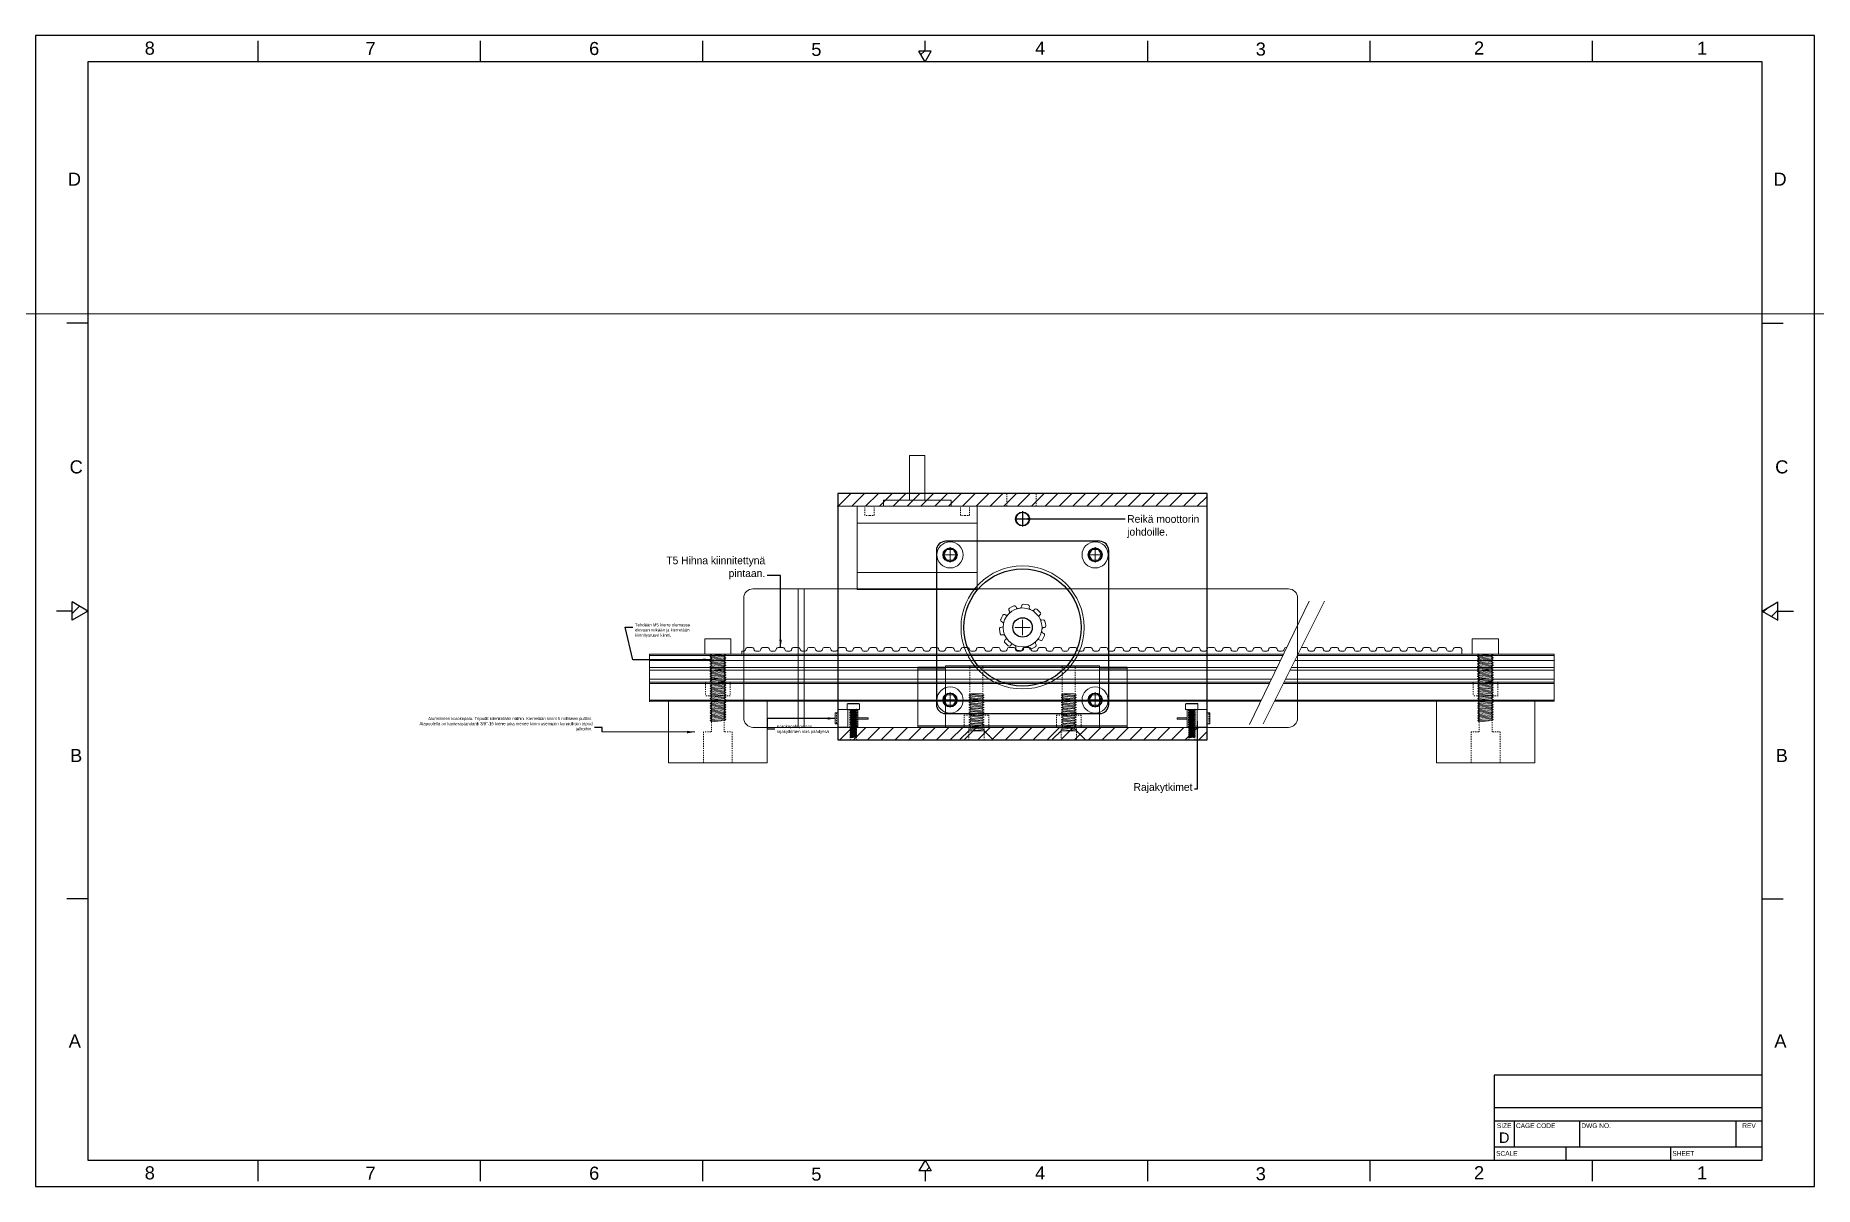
# Model space of a CAD drawing. Header units: millimetres. Extents: x -784753 to 2894, y -738 to 77802.
# Drawn here: x 1672 to 2250, y 783 to 1157 of the extents above; entities that cross this region are included whole.
import ezdxf
from ezdxf.enums import TextEntityAlignment as Align

# ---------------------------------------------------------------- set-up
doc = ezdxf.new("R2010")
doc.units = ezdxf.units.MM
for name, pattern in [('CHAIN', [0.7087, 0.4724, -0.0591, 0.1181, -0.0591]), ('HIDDEN2', [0.1875, 0.125, -0.0625]), ('phl_center', [0.75, 0.4, -0.35]), ('phl_thick', [0])]:
    doc.linetypes.add(name, pattern=pattern)
for name, color, linetype, plot in [('1', 253, 'Continuous', False), ('3', 250, 'Continuous', False), ('Assembly-Bolts', 254, 'Continuous', False)]:
    doc.layers.add(name, color=color, linetype=linetype, plot=plot)
for name, color, linetype in [('Comments', 50, 'Continuous'), ('DEFAULT', 7, 'Continuous'), ('projection', 7, 'Continuous')]:
    doc.layers.add(name, color=color, linetype=linetype)
doc.layers.add('Hatch (ANSI)', color=9, linetype='Continuous', lineweight=9)
doc.styles.add('ARIAL_TTF', font='arial.ttf')
doc.dimstyles.new('ISO-25', dxfattribs={"dimtxt": 2.5, "dimasz": 2.5, "dimexe": 1.25, "dimexo": 0.625, "dimtad": 1, "dimtxsty": 'Standard', "dimcen": 2.5, "dimadec": 0, "dimazin": 0, "dimtfac": 1, "dimtmove": 0, "dimatfit": 3, "dimfxl": 0, "dimarcsym": 0})

msp = doc.modelspace()

# ---------------------------------------------------------------- texts
at = {"layer": 'Comments', "insert": (2026.981, 1001.022), "char_height": 2.5, "width": 27.09678, "attachment_point": 1}
msp.add_mtext('Reikä moottorin johdoille.', dxfattribs=at)
at = {"layer": 'Comments', "lineweight": 0}
for s, insert, char_height, width, attachment_point in [('T5 Hihna kiinnitettynä pintaan.', (1909.346, 980.135), 2.5, 42.03089, 9), ('Tehdään M5 kierre olemassa olevaan reikään ja kierretään kiinnitysruuvi kiinni.', (1867.002, 965.87), 1, 19.84834, 1), ('{\\H0.4x;Alumiininen korokepala. Tripodit kiinnitetään näihin. Kierretään kiinni 5 milliseen pulttiin. Alapuolella on kamerastandardi 3/8"-16 kierre joka menee kiinni useimpiin kunnollisiin tripod jalkoihin.}', (1853.226, 930.77), 2.5, 57.41465, 9), ('Korokepala painaa rajakytkimen alas päädyssä', (1913.066, 932.841), 1, 16.84957, 1), ('Rajakytkimet', (2048.175, 910.656), 2.5, 30.63632, 9)]:
    msp.add_mtext(s, dxfattribs=dict(at, insert=insert, char_height=char_height, width=width, attachment_point=attachment_point))

# ---------------------------------------------------------------- blocks, each defined once
blk = doc.blocks.new('KH56-STEPMOTOR-BACKS')
for p, q in [((252.31, -33.12), (252.31, -83.12)), ((305.31, -30.12), (255.31, -30.12)), ((308.31, -83.12), (308.31, -33.12)), ((255.31, -86.12), (305.31, -86.12))]:
    blk.add_line(p, q)
for centre, radius in [((256.74, -34.55), 2.25), ((303.88, -34.55), 2.25), ((280.31, -58.12), 19.05), ((280.31, -58.12), 3.17), ((256.74, -81.69), 2.25), ((303.88, -81.69), 2.25)]:
    blk.add_circle(centre, radius)
for centre, start, end in [((255.31, -33.12), 90, 180), ((255.31, -33.12), 90, 180), ((305.31, -33.12), 0, 90), ((255.31, -83.12), 180, 270), ((305.31, -83.12), 270, 0)]:
    blk.add_arc(centre, 3, start, end)
blk = doc.blocks.new('T5-10-hihnapyora-front')
at = {"lineweight": 0}
for p, q in [((1287.88, 220.11), (1287.88, 219.68)), ((1289.13, 220.6), (1288.38, 220.6)), ((1289.13, 220.6), (1289.88, 220.6)), ((1290.38, 220.1), (1290.38, 219.68)), ((1281.97, 215.4), (1281.74, 214.69)), ((1281.97, 215.4), (1282.2, 216.12)), ((1282.06, 214.06), (1282.46, 213.93)), ((1282.84, 216.44), (1283.24, 216.31)), ((1283.98, 218.03), (1284.24, 217.69)), ((1284.71, 219.17), (1284.1, 218.73)), ((1284.71, 219.17), (1285.31, 219.61)), ((1286.01, 219.5), (1286.26, 219.15)), ((1292.25, 219.5), (1292, 219.16)), ((1293.55, 219.17), (1292.95, 219.61)), ((1293.55, 219.17), (1294.16, 218.73)), ((1294.27, 218.03), (1294.02, 217.68)), ((1295.43, 216.44), (1295.02, 216.31)), ((1296.2, 214.06), (1295.79, 213.93)), ((1296.29, 215.4), (1296.05, 216.12)), ((1296.29, 215.4), (1296.52, 214.69)), ((1281.97, 210.75), (1281.74, 211.47)), ((1281.97, 210.75), (1282.21, 210.04)), ((1282.06, 212.1), (1282.47, 212.23)), ((1282.83, 209.72), (1283.24, 209.85)), ((1283.99, 208.13), (1284.24, 208.48)), ((1294.28, 208.13), (1294.02, 208.47)), ((1295.42, 209.72), (1295.02, 209.85)), ((1296.21, 212.1), (1295.8, 212.23)), ((1296.29, 210.75), (1296.06, 210.04)), ((1296.29, 210.75), (1296.52, 211.47)), ((1284.71, 206.99), (1284.1, 207.43)), ((1284.71, 206.99), (1285.31, 206.55)), ((1286.01, 206.65), (1286.26, 207)), ((1287.88, 206.06), (1287.88, 206.48)), ((1289.13, 205.55), (1288.38, 205.55)), ((1289.13, 205.55), (1289.88, 205.55)), ((1290.38, 206.05), (1290.38, 206.48)), ((1292.25, 206.66), (1292, 207.01)), ((1293.55, 206.99), (1292.95, 206.55)), ((1293.55, 206.99), (1294.16, 207.43))]:
    blk.add_line(p, q, dxfattribs=at)
for radius in [6.32, 3.17]:
    blk.add_circle((1289.13, 213.08), radius, dxfattribs=at)
for centre, start, end in [((1285.61, 219.2), 35.89627, 126), ((1287.38, 219.68), 284.86873, 0), ((1288.38, 220.1), 90, 180), ((1289.88, 220.1), 359.89627, 90), ((1290.88, 219.68), 179.89627, 255.15741), ((1292.65, 219.2), 54, 144), ((1282.22, 214.54), 162, 252), ((1282.68, 215.96), 71.89627, 162), ((1282.31, 213.45), 356.86873, 72), ((1283.4, 216.78), 251.89627, 327.15741), ((1284.39, 218.32), 126, 216), ((1283.83, 217.39), 320.86873, 36), ((1286.67, 219.44), 215.89627, 291.15741), ((1291.6, 219.45), 248.86873, 324), ((1294.42, 217.39), 143.89627, 219.15741), ((1293.87, 218.32), 323.89627, 54), ((1294.87, 216.79), 212.86873, 288), ((1295.58, 215.96), 18, 108), ((1295.94, 213.46), 107.89627, 183.15741), ((1296.04, 214.54), 287.89627, 18), ((1282.22, 211.62), 107.89627, 198), ((1282.68, 210.19), 198, 288), ((1282.32, 212.7), 287.89627, 3.15741), ((1283.39, 209.37), 32.86873, 108), ((1284.39, 207.84), 143.89627, 234), ((1283.84, 208.77), 323.89627, 39.15741), ((1294.43, 208.77), 140.86873, 216), ((1293.87, 207.84), 306, 36), ((1294.86, 209.38), 71.89627, 147.15741), ((1295.58, 210.2), 251.89627, 342), ((1295.95, 212.7), 176.86873, 252), ((1296.04, 211.62), 342, 72), ((1285.61, 206.95), 234, 324), ((1286.67, 206.71), 68.86873, 144), ((1287.38, 206.48), 359.89627, 75.15741), ((1288.38, 206.05), 179.89627, 270), ((1289.88, 206.05), 270, 0), ((1290.88, 206.48), 104.86873, 180), ((1291.59, 206.71), 35.89627, 111.15741), ((1292.65, 206.96), 215.89627, 306)]:
    blk.add_arc(centre, 0.5, start, end, dxfattribs=at)
blk = doc.blocks.new('ALUMIINIPUTKI-80X80-RIGHTS')
at = {"layer": 'Hatch (ANSI)', "lineweight": 0}
h = blk.add_hatch(dxfattribs=at)
h.set_pattern_fill('ANSI31', color=256, style=0)
h.set_pattern_definition([(45, (84.9617, 0), (-2.245064, 2.245064), [])])
h.paths.add_polyline_path([(1314.09, 256.48), (1314.09, 252.36), (1434.09, 252.36), (1434.09, 256.48)])
h = blk.add_hatch(dxfattribs=at)
h.set_pattern_fill('ANSI31', color=256, style=0)
h.set_pattern_definition([(45, (85.0717, 0), (-2.245064, 2.245064), [])])
h.paths.add_polyline_path([(1434.2, 180.51), (1314.2, 180.51), (1314.2, 176.48), (1434.2, 176.48)])
for p, q in [((1434.31, 256.48), (1314.31, 256.48)), ((1314.31, 256.48), (1314.31, 176.48)), ((1434.31, 176.48), (1434.31, 256.48)), ((1314.31, 176.48), (1434.31, 176.48))]:
    blk.add_line(p, q)
at = {"linetype": 'phl_center', "lineweight": 0}
for p, q in [((1369.21, 256.48), (1369.21, 252.36)), ((1378.74, 256.48), (1378.74, 252.36)), ((1318.31, 180.51), (1318.31, 176.48)), ((1320.31, 180.51), (1320.31, 176.48)), ((1356.82, 179.4), (1354.06, 176.64)), ((1356.81, 180.51), (1356.81, 176.48)), ((1361.81, 180.51), (1361.81, 176.48)), ((1361.82, 179.4), (1364.58, 176.64)), ((1386.81, 179.4), (1384.05, 176.64)), ((1386.81, 180.51), (1386.81, 176.48)), ((1391.81, 180.51), (1391.81, 176.48)), ((1391.81, 179.4), (1394.57, 176.64)), ((1354.06, 176.64), (1354.01, 176.48)), ((1364.58, 176.64), (1364.64, 176.48)), ((1384.05, 176.64), (1383.99, 176.5)), ((1394.57, 176.64), (1394.63, 176.5))]:
    blk.add_line(p, q, dxfattribs=at)
at = {"color": 0, "lineweight": 0}
for p, q in [((1374.31, 250.74), (1374.31, 245.74)), ((1371.81, 248.24), (1376.81, 248.24)), ((1350.74, 239.06), (1350.74, 234.06)), ((1397.88, 239.06), (1397.88, 234.06)), ((1348.24, 236.56), (1353.24, 236.56)), ((1395.38, 236.56), (1400.38, 236.56)), ((1374.31, 215.49), (1374.31, 210.49)), ((1371.81, 212.99), (1376.81, 212.99)), ((1350.74, 191.92), (1350.74, 186.92)), ((1397.88, 191.92), (1397.88, 186.92)), ((1348.24, 189.42), (1353.24, 189.42)), ((1395.38, 189.42), (1400.38, 189.42))]:
    blk.add_line(p, q, dxfattribs=at)
at = {"lineweight": 0}
for q in [(1428.31, 180.51), (1430.31, 180.51)]:
    blk.add_line((1429.31, 180.51), q, dxfattribs=at)
for centre, radius in [((1374.31, 248.24), 2.1), ((1350.74, 236.56), 2.1), ((1397.88, 236.56), 2.1), ((1374.31, 212.99), 20), ((1350.74, 189.42), 2.1), ((1397.88, 189.42), 2.1)]:
    blk.add_circle(centre, radius, dxfattribs=at)
at = {"layer": '3', "color": 0, "lineweight": 0}
for p, q in [((1374.31, 215.49), (1374.31, 210.49)), ((1371.81, 212.99), (1376.81, 212.99))]:
    blk.add_line(p, q, dxfattribs=at)
at = {"layer": 'Hatch (ANSI)', "linetype": 'CHAIN', "lineweight": 0}
blk.add_line((1314.09, 252.36), (1434.09, 252.36), dxfattribs=at)
at = {"layer": 'Hatch (ANSI)', "lineweight": 0}
blk.add_line((1314.09, 180.51), (1434.09, 180.51), dxfattribs=at)
at = {"layer": 'Hatch (ANSI)', "linetype": 'phl_center', "lineweight": 0}
for p, q in [((1428.31, 180.54), (1428.31, 176.51)), ((1430.31, 180.51), (1430.31, 176.48))]:
    blk.add_line(p, q, dxfattribs=at)
blk = doc.blocks.new('MICROSWITCH-FRONT')
at = {"lineweight": 0}
for p, q in [((1301.21, 155.22), (1301.21, 157.02)), ((1301.21, 157.02), (1301.21, 153.42)), ((1301.21, 155.22), (1301.21, 157.02)), ((1301.21, 157.02), (1302.06, 157.02)), ((1302.06, 158.07), (1302.06, 152.37)), ((1302.06, 158.07), (1305.31, 158.07)), ((1308.56, 158.12), (1305.31, 158.12)), ((1305.31, 155.72), (1305.31, 158.12)), ((1307.06, 158.12), (1308.16, 158.12)), ((1308.56, 152.32), (1308.56, 158.12)), ((1301.21, 155.22), (1301.21, 153.42)), ((1301.21, 153.42), (1302.06, 153.42)), ((1305.31, 152.37), (1302.06, 152.37)), ((1305.31, 155.72), (1305.31, 152.32)), ((1305.31, 152.32), (1308.56, 152.32)), ((1308.16, 152.32), (1305.96, 152.32)), ((1311.86, 155.42), (1308.56, 155.42)), ((1311.86, 155.02), (1308.56, 155.02)), ((1308.56, 152.32), (1308.56, 152.37)), ((1311.86, 155.22), (1311.86, 155.42)), ((1311.86, 155.22), (1311.86, 155.02))]:
    blk.add_line(p, q, dxfattribs=at)
at = {"linetype": 'phl_center', "lineweight": 0}
for p, q in [((1301.56, 157.02), (1301.56, 153.42)), ((1305.96, 152.32), (1305.96, 158.12)), ((1308.16, 158.12), (1308.16, 152.32))]:
    blk.add_line(p, q, dxfattribs=at)
blk = doc.blocks.new('M2-MICROSWITCH-KIINNITYS')
at = {"lineweight": 0}
for p, q in [((1149.89, 123.53), (1150.09, 123.73)), ((1149.89, 119.93), (1149.89, 123.53)), ((1150.09, 123.73), (1151.89, 123.73)), ((1150.09, 123.73), (1150.09, 119.73)), ((1151.89, 123.73), (1151.89, 122.73)), ((1151.89, 122.73), (1152.09, 122.33)), ((1151.89, 122.73), (1151.89, 120.73)), ((1151.89, 122.73), (1152.09, 120.73)), ((1151.89, 121.73), (1151.89, 119.73)), ((1152.09, 122.33), (1152.29, 122.73)), ((1152.09, 122.33), (1152.29, 121.13)), ((1152.29, 122.73), (1152.49, 122.33)), ((1152.29, 122.73), (1152.49, 120.73)), ((1152.49, 122.33), (1152.69, 122.73)), ((1152.49, 122.33), (1152.69, 121.13)), ((1152.69, 122.73), (1152.89, 122.33)), ((1152.69, 122.73), (1152.89, 120.73)), ((1152.89, 122.33), (1153.09, 122.73)), ((1152.89, 122.33), (1153.09, 121.13)), ((1153.09, 122.73), (1153.29, 122.33)), ((1153.09, 122.73), (1153.29, 120.73)), ((1153.29, 122.33), (1153.49, 122.73)), ((1153.29, 122.33), (1153.49, 121.13)), ((1153.49, 122.73), (1153.69, 122.33)), ((1153.49, 122.73), (1153.69, 120.73)), ((1153.69, 122.33), (1153.89, 122.73)), ((1153.69, 122.33), (1153.89, 121.13)), ((1153.89, 122.73), (1154.09, 122.33)), ((1153.89, 122.73), (1154.09, 120.73)), ((1154.09, 122.33), (1154.29, 122.73)), ((1154.09, 122.33), (1154.29, 121.13)), ((1154.29, 122.73), (1154.49, 122.33)), ((1154.29, 122.73), (1154.49, 120.73)), ((1154.49, 122.33), (1154.69, 122.73)), ((1154.49, 122.33), (1154.69, 121.13)), ((1154.69, 122.73), (1154.89, 122.33)), ((1154.69, 122.73), (1154.89, 120.73)), ((1154.89, 122.33), (1155.09, 122.73)), ((1154.89, 122.33), (1155.09, 121.13)), ((1155.09, 122.73), (1155.29, 122.33)), ((1155.09, 122.73), (1155.29, 120.73)), ((1155.29, 122.33), (1155.49, 122.73)), ((1155.29, 122.33), (1155.49, 121.13)), ((1155.49, 122.73), (1155.69, 122.33)), ((1155.49, 122.73), (1155.69, 120.73)), ((1155.69, 122.33), (1155.89, 122.73)), ((1155.69, 122.33), (1155.89, 121.13)), ((1155.89, 122.73), (1156.09, 122.33)), ((1155.89, 122.73), (1156.09, 120.73)), ((1156.09, 122.33), (1156.29, 122.73)), ((1156.09, 122.33), (1156.29, 121.13)), ((1156.29, 122.73), (1156.49, 122.33)), ((1156.29, 122.73), (1156.49, 120.73)), ((1156.49, 122.33), (1156.69, 122.73)), ((1156.49, 122.33), (1156.69, 121.13)), ((1156.69, 122.73), (1156.89, 122.33)), ((1156.69, 122.73), (1156.89, 120.73)), ((1156.89, 122.33), (1157.09, 122.73)), ((1156.89, 122.33), (1157.09, 121.13)), ((1157.09, 122.73), (1157.29, 122.33)), ((1157.09, 122.73), (1157.29, 120.73)), ((1157.29, 122.33), (1157.49, 122.73)), ((1157.29, 122.33), (1157.49, 121.13)), ((1157.49, 122.73), (1157.69, 122.33)), ((1157.49, 122.73), (1157.69, 120.73)), ((1157.69, 122.33), (1157.89, 122.73)), ((1157.69, 122.33), (1157.89, 121.13)), ((1157.89, 122.73), (1158.09, 122.33)), ((1157.89, 122.73), (1158.09, 120.73)), ((1158.09, 122.33), (1158.29, 122.73)), ((1158.09, 122.33), (1158.29, 121.13)), ((1158.29, 122.73), (1158.49, 122.33)), ((1158.29, 122.73), (1158.49, 120.73)), ((1158.49, 122.33), (1158.69, 122.73)), ((1158.49, 122.33), (1158.69, 121.13)), ((1158.69, 122.73), (1158.89, 122.33)), ((1158.69, 122.73), (1158.89, 120.73)), ((1158.89, 122.33), (1159.09, 122.73)), ((1158.89, 122.33), (1159.09, 121.13)), ((1159.09, 122.73), (1159.29, 122.33)), ((1159.09, 122.73), (1159.29, 120.73)), ((1159.29, 122.33), (1159.49, 122.73)), ((1159.29, 122.33), (1159.49, 121.13)), ((1159.49, 122.73), (1159.69, 122.33)), ((1159.49, 122.73), (1159.69, 120.73)), ((1159.69, 122.33), (1159.89, 122.73)), ((1159.69, 122.33), (1159.89, 121.13)), ((1159.89, 122.73), (1160.09, 122.33)), ((1159.89, 122.73), (1160.09, 120.73)), ((1160.09, 122.33), (1160.29, 122.73)), ((1160.09, 122.33), (1160.29, 121.13)), ((1160.29, 122.73), (1160.49, 122.33)), ((1160.29, 122.73), (1160.49, 120.73)), ((1160.49, 122.33), (1160.69, 122.73)), ((1160.49, 122.33), (1160.69, 121.13)), ((1160.69, 122.73), (1160.89, 122.33)), ((1160.69, 122.73), (1160.89, 120.73)), ((1160.89, 122.33), (1161.09, 121.13)), ((1149.89, 119.93), (1150.09, 119.73)), ((1151.89, 119.73), (1150.09, 119.73)), ((1152.09, 120.73), (1151.89, 121.13)), ((1152.09, 120.73), (1152.29, 121.13)), ((1152.49, 120.73), (1152.29, 121.13)), ((1152.49, 120.73), (1152.69, 121.13)), ((1152.89, 120.73), (1152.69, 121.13)), ((1152.89, 120.73), (1153.09, 121.13)), ((1153.29, 120.73), (1153.09, 121.13)), ((1153.29, 120.73), (1153.49, 121.13)), ((1153.69, 120.73), (1153.49, 121.13)), ((1153.69, 120.73), (1153.89, 121.13)), ((1154.09, 120.73), (1153.89, 121.13)), ((1154.09, 120.73), (1154.29, 121.13)), ((1154.49, 120.73), (1154.29, 121.13)), ((1154.49, 120.73), (1154.69, 121.13)), ((1154.89, 120.73), (1154.69, 121.13)), ((1154.89, 120.73), (1155.09, 121.13)), ((1155.29, 120.73), (1155.09, 121.13)), ((1155.29, 120.73), (1155.49, 121.13)), ((1155.69, 120.73), (1155.49, 121.13)), ((1155.69, 120.73), (1155.89, 121.13)), ((1156.09, 120.73), (1155.89, 121.13)), ((1156.09, 120.73), (1156.29, 121.13)), ((1156.49, 120.73), (1156.29, 121.13)), ((1156.49, 120.73), (1156.69, 121.13)), ((1156.89, 120.73), (1156.69, 121.13)), ((1156.89, 120.73), (1157.09, 121.13)), ((1157.29, 120.73), (1157.09, 121.13)), ((1157.29, 120.73), (1157.49, 121.13)), ((1157.69, 120.73), (1157.49, 121.13)), ((1157.69, 120.73), (1157.89, 121.13)), ((1158.09, 120.73), (1157.89, 121.13)), ((1158.09, 120.73), (1158.29, 121.13)), ((1158.49, 120.73), (1158.29, 121.13)), ((1158.49, 120.73), (1158.69, 121.13)), ((1158.89, 120.73), (1158.69, 121.13)), ((1158.89, 120.73), (1159.09, 121.13)), ((1159.29, 120.73), (1159.09, 121.13)), ((1159.29, 120.73), (1159.49, 121.13)), ((1159.69, 120.73), (1159.49, 121.13)), ((1159.69, 120.73), (1159.89, 121.13)), ((1160.09, 120.73), (1159.89, 121.13)), ((1160.09, 120.73), (1160.29, 121.13)), ((1160.49, 120.73), (1160.29, 121.13)), ((1160.49, 120.73), (1160.69, 121.13)), ((1160.89, 120.73), (1160.69, 121.13)), ((1160.89, 120.73), (1161.09, 121.13))]:
    blk.add_line(p, q, dxfattribs=at)
for p in [(1151.89, 122.73), (1152.09, 122.33), (1152.29, 122.73), (1152.49, 122.33), (1152.69, 122.73), (1152.89, 122.33), (1153.09, 122.73), (1153.29, 122.33), (1153.49, 122.73), (1153.69, 122.33), (1153.89, 122.73), (1154.09, 122.33), (1154.29, 122.73), (1154.49, 122.33), (1154.69, 122.73), (1154.89, 122.33), (1155.09, 122.73), (1155.29, 122.33), (1155.49, 122.73), (1155.69, 122.33), (1155.89, 122.73), (1156.09, 122.33), (1156.29, 122.73), (1156.49, 122.33), (1156.69, 122.73), (1156.89, 122.33), (1157.09, 122.73), (1157.29, 122.33), (1157.49, 122.73), (1157.69, 122.33), (1157.89, 122.73), (1158.09, 122.33), (1158.29, 122.73), (1158.49, 122.33), (1158.69, 122.73), (1158.89, 122.33), (1159.09, 122.73), (1159.29, 122.33), (1159.49, 122.73), (1159.69, 122.33), (1159.89, 122.73), (1160.09, 122.33), (1160.29, 122.73), (1160.49, 122.33), (1160.69, 122.73), (1160.89, 122.33)]:
    blk.add_point(p, dxfattribs=at)
blk = doc.blocks.new('M5-FLATHEAD-LEFT')
at = {"lineweight": 0}
for p, q in [((1061.87, 141.96), (1061.87, 152.19)), ((1064.97, 149.57), (1062.21, 152.33)), ((1064.97, 144.57), (1062.21, 141.81)), ((1064.97, 149.57), (1064.97, 148.77)), ((1064.97, 149.57), (1064.97, 144.57)), ((1065.37, 149.57), (1064.97, 149.57)), ((1064.97, 148.77), (1065.37, 144.57)), ((1065.37, 144.57), (1064.97, 144.57)), ((1065.37, 149.57), (1065.77, 148.77)), ((1065.37, 149.57), (1065.77, 145.37)), ((1065.37, 144.57), (1065.77, 145.37)), ((1065.77, 148.77), (1066.17, 149.57)), ((1065.77, 148.77), (1066.17, 144.57)), ((1065.77, 145.37), (1066.17, 144.57)), ((1066.17, 149.57), (1066.57, 148.77)), ((1066.17, 149.57), (1066.57, 145.37)), ((1066.17, 144.57), (1066.57, 145.37)), ((1066.57, 148.77), (1066.97, 149.57)), ((1066.57, 148.77), (1066.97, 144.57)), ((1066.57, 145.37), (1066.97, 144.57)), ((1066.97, 149.57), (1067.37, 148.77)), ((1066.97, 149.57), (1067.37, 145.37)), ((1066.97, 144.57), (1067.37, 145.37)), ((1067.37, 148.77), (1067.77, 149.57)), ((1067.37, 148.77), (1067.77, 144.57)), ((1067.37, 145.37), (1067.77, 144.57)), ((1067.77, 149.57), (1068.17, 148.77)), ((1067.77, 149.57), (1068.17, 145.37)), ((1067.77, 144.57), (1068.17, 145.37)), ((1068.17, 148.77), (1068.57, 149.57)), ((1068.17, 148.77), (1068.57, 144.57)), ((1068.17, 145.37), (1068.57, 144.57)), ((1068.57, 149.57), (1068.97, 148.77)), ((1068.57, 149.57), (1068.97, 145.37)), ((1068.57, 144.57), (1068.97, 145.37)), ((1068.97, 148.77), (1069.37, 149.57)), ((1068.97, 148.77), (1069.37, 144.57)), ((1068.97, 145.37), (1069.37, 144.57)), ((1069.37, 149.57), (1069.77, 148.77)), ((1069.37, 149.57), (1069.77, 145.37)), ((1069.37, 144.57), (1069.77, 145.37)), ((1069.77, 148.77), (1070.17, 149.57)), ((1069.77, 148.77), (1070.17, 144.57)), ((1069.77, 145.37), (1070.17, 144.57)), ((1070.17, 149.57), (1070.57, 148.77)), ((1070.17, 149.57), (1070.57, 145.37)), ((1070.17, 144.57), (1070.57, 145.37)), ((1070.57, 148.77), (1070.97, 149.57)), ((1070.57, 148.77), (1070.97, 144.57)), ((1070.57, 145.37), (1070.97, 144.57)), ((1070.97, 149.57), (1071.37, 148.77)), ((1070.97, 149.57), (1071.37, 145.37)), ((1070.97, 144.57), (1071.37, 145.37)), ((1071.37, 148.77), (1071.77, 149.57)), ((1071.37, 148.77), (1071.77, 144.57)), ((1071.37, 145.37), (1071.77, 144.57)), ((1071.77, 149.57), (1072.17, 148.77)), ((1071.77, 149.57), (1072.17, 145.37)), ((1071.77, 144.57), (1072.17, 145.37)), ((1072.17, 148.77), (1072.57, 149.57)), ((1072.17, 148.77), (1072.57, 144.57)), ((1072.17, 145.37), (1072.57, 144.57)), ((1072.57, 149.57), (1072.97, 148.77)), ((1072.57, 149.57), (1072.97, 145.37)), ((1072.57, 144.57), (1072.97, 145.37)), ((1072.97, 148.77), (1073.37, 149.57)), ((1072.97, 148.77), (1073.37, 144.57)), ((1072.97, 145.37), (1073.37, 144.57)), ((1073.37, 149.57), (1073.77, 148.77)), ((1073.37, 149.57), (1073.77, 145.37)), ((1073.37, 144.57), (1073.77, 145.37)), ((1073.77, 148.77), (1074.17, 149.57)), ((1073.77, 148.77), (1074.17, 144.57)), ((1073.77, 145.37), (1074.17, 144.57)), ((1074.17, 149.57), (1074.57, 148.77)), ((1074.17, 149.57), (1074.57, 145.37)), ((1074.17, 144.57), (1074.57, 145.37)), ((1074.57, 148.77), (1074.97, 149.57)), ((1074.57, 148.77), (1074.97, 144.57)), ((1074.57, 145.37), (1074.97, 144.57)), ((1074.97, 149.57), (1075.37, 148.77)), ((1074.97, 149.57), (1075.37, 145.37)), ((1074.97, 144.57), (1075.37, 145.37)), ((1075.37, 148.77), (1075.77, 149.57)), ((1075.37, 148.77), (1075.77, 144.57)), ((1075.37, 145.37), (1075.77, 144.57)), ((1075.77, 149.57), (1076.17, 148.77)), ((1075.77, 149.57), (1076.17, 145.37)), ((1075.77, 144.57), (1076.17, 145.37)), ((1076.17, 148.77), (1076.57, 149.57)), ((1076.17, 148.77), (1076.57, 144.57)), ((1076.17, 145.37), (1076.57, 144.57)), ((1076.57, 149.57), (1076.97, 148.77)), ((1076.57, 149.57), (1076.97, 145.37)), ((1076.57, 144.57), (1076.97, 145.37))]:
    blk.add_line(p, q, dxfattribs=at)
for centre, start, end in [((1062.07, 152.19), 45, 180), ((1062.07, 141.96), 180, 315)]:
    blk.add_arc(centre, 0.2, start, end, dxfattribs=at)
at = {"layer": 'Assembly-Bolts', "lineweight": 0}
blk.add_line((1076.97, 148.77), (1076.97, 145.37), dxfattribs=at)
blk = doc.blocks.new('M5-BOLT-COMMON-TOPS')
at = {"lineweight": 0}
for p, q in [((1101.6, 117.84), (1100.6, 116.11)), ((1100.6, 116.14), (1101.6, 114.4)), ((1103.6, 117.84), (1101.6, 117.84)), ((1104.6, 116.11), (1103.6, 117.84)), ((1103.6, 114.43), (1104.6, 116.16)), ((1101.6, 114.43), (1103.6, 114.43))]:
    blk.add_line(p, q, dxfattribs=at)
blk.add_circle((1102.6, 116.11), 4.25, dxfattribs=at)
for p in [(1100.6, 116.16), (1101.6, 117.89), (1103.6, 117.89), (1104.6, 116.16), (1101.6, 114.43), (1103.6, 114.43)]:
    blk.add_point(p, dxfattribs=at)
blk = doc.blocks.new('TWA-15-LEFT')
at = {"layer": 'Hatch (ANSI)', "color": 252, "linetype": 'phl_thick'}
for p, q in [((1254.82, 166.78), (1322.82, 166.78)), ((1254.82, 147.28), (1254.82, 166.78)), ((1254.82, 166.28), (1263.82, 166.28)), ((1263.82, 167.28), (1313.82, 167.28)), ((1263.82, 147.28), (1263.82, 167.28)), ((1313.82, 147.28), (1313.82, 167.28)), ((1313.82, 166.28), (1322.82, 166.28)), ((1322.82, 147.28), (1322.82, 166.78)), ((1254.82, 158.98), (1254.82, 158.98)), ((1254.82, 158.48), (1254.82, 158.48)), ((1254.82, 152.58), (1254.82, 152.58)), ((1254.82, 148.55), (1254.82, 148.55)), ((1254.82, 147.78), (1322.82, 147.78)), ((1254.82, 147.28), (1322.82, 147.28)), ((1263.82, 148.55), (1263.82, 148.55))]:
    blk.add_line(p, q, dxfattribs=at)
at = {"layer": 'Hatch (ANSI)', "color": 252, "linetype": 'phl_center'}
for p, q in [((1254.82, 166.28), (1263.82, 166.28)), ((1263.82, 166.78), (1313.82, 166.78)), ((1271.72, 151.28), (1271.72, 167.28)), ((1275.92, 151.28), (1275.92, 167.28)), ((1301.72, 151.28), (1301.72, 167.28)), ((1305.92, 151.28), (1305.92, 167.28)), ((1313.82, 147.28), (1313.82, 166.78)), ((1313.82, 166.28), (1322.82, 166.28)), ((1269.82, 151.28), (1277.82, 151.28)), ((1269.82, 147.28), (1269.82, 151.28)), ((1277.82, 147.28), (1277.82, 151.28)), ((1299.82, 151.28), (1303.82, 151.28)), ((1299.82, 147.28), (1299.82, 151.28)), ((1303.82, 151.28), (1307.82, 151.28)), ((1307.82, 147.28), (1307.82, 151.28))]:
    blk.add_line(p, q, dxfattribs=at)
blk = doc.blocks.new('T5-hihna-left')
at = {"lineweight": 0}
for p, q in [((1371.98, 87.92), (1368.07, 87.92)), ((1368.09, 86.32), (1368.09, 87.92)), ((1371.98, 86.92), (1371.43, 86.92)), ((1376.98, 87.92), (1371.98, 87.92)), ((1371.98, 87.92), (1371.98, 87.92)), ((1371.98, 86.92), (1372.53, 86.92)), ((1376.98, 86.92), (1376.43, 86.92)), ((1381.98, 87.92), (1376.98, 87.92)), ((1376.98, 87.92), (1376.98, 87.92)), ((1376.98, 86.92), (1377.53, 86.92)), ((1381.98, 86.92), (1381.43, 86.92)), ((1386.98, 87.92), (1381.98, 87.92)), ((1381.98, 87.92), (1381.98, 87.92)), ((1381.98, 86.92), (1382.53, 86.92)), ((1386.98, 86.92), (1386.43, 86.92)), ((1391.98, 87.92), (1386.98, 87.92)), ((1386.98, 87.92), (1386.98, 87.92)), ((1386.98, 86.92), (1387.53, 86.92)), ((1391.98, 86.92), (1391.43, 86.92)), ((1396.98, 87.92), (1391.98, 87.92)), ((1391.98, 87.92), (1391.98, 87.92)), ((1391.98, 86.92), (1392.53, 86.92)), ((1396.98, 86.92), (1396.43, 86.92)), ((1401.98, 87.92), (1396.98, 87.92)), ((1396.98, 87.92), (1396.98, 87.92)), ((1396.98, 86.92), (1397.53, 86.92)), ((1401.98, 86.92), (1401.43, 86.92)), ((1406.98, 87.92), (1401.98, 87.92)), ((1401.98, 87.92), (1401.98, 87.92)), ((1401.98, 86.92), (1402.53, 86.92)), ((1406.98, 86.92), (1406.43, 86.92)), ((1411.98, 87.92), (1406.98, 87.92)), ((1406.98, 87.92), (1406.98, 87.92)), ((1406.98, 86.92), (1407.53, 86.92)), ((1411.98, 86.92), (1411.43, 86.92)), ((1416.98, 87.92), (1411.98, 87.92)), ((1411.98, 87.92), (1411.98, 87.92)), ((1411.98, 86.92), (1412.53, 86.92)), ((1416.98, 86.92), (1416.43, 86.92)), ((1421.31, 87.92), (1416.98, 87.92)), ((1416.98, 87.92), (1416.98, 87.92)), ((1416.98, 86.92), (1417.53, 86.92)), ((1426.98, 87.92), (1426, 87.92)), ((1426.98, 86.92), (1426.43, 86.92)), ((1431.98, 87.92), (1426.98, 87.92)), ((1426.98, 87.92), (1426.98, 87.92)), ((1426.98, 86.92), (1427.53, 86.92)), ((1431.98, 86.92), (1431.43, 86.92)), ((1436.98, 87.92), (1431.98, 87.92)), ((1431.98, 87.92), (1431.98, 87.92)), ((1431.98, 86.92), (1432.53, 86.92)), ((1436.98, 86.92), (1436.43, 86.92)), ((1441.98, 87.92), (1436.98, 87.92)), ((1436.98, 87.92), (1436.98, 87.92)), ((1436.98, 86.92), (1437.53, 86.92)), ((1441.98, 86.92), (1441.43, 86.92)), ((1446.98, 87.92), (1441.98, 87.92)), ((1441.98, 87.92), (1441.98, 87.92)), ((1441.98, 86.92), (1442.53, 86.92)), ((1446.98, 86.92), (1446.43, 86.92)), ((1451.98, 87.92), (1446.98, 87.92)), ((1446.98, 87.92), (1446.98, 87.92)), ((1446.98, 86.92), (1447.53, 86.92)), ((1451.98, 86.92), (1451.43, 86.92)), ((1456.98, 87.92), (1451.98, 87.92)), ((1451.98, 87.92), (1451.98, 87.92)), ((1451.98, 86.92), (1452.53, 86.92)), ((1456.98, 86.92), (1456.43, 86.92)), ((1461.98, 87.92), (1456.98, 87.92)), ((1456.98, 87.92), (1456.98, 87.92)), ((1456.98, 86.92), (1457.53, 86.92)), ((1461.98, 86.92), (1461.43, 86.92)), ((1466.98, 87.92), (1461.98, 87.92)), ((1461.98, 87.92), (1461.98, 87.92)), ((1461.98, 86.92), (1462.53, 86.92)), ((1466.98, 86.92), (1466.43, 86.92)), ((1471.98, 87.92), (1466.98, 87.92)), ((1466.98, 87.92), (1466.98, 87.92)), ((1466.98, 86.92), (1467.53, 86.92)), ((1471.98, 86.92), (1471.43, 86.92)), ((1476.98, 87.92), (1471.98, 87.92)), ((1471.98, 87.92), (1471.98, 87.92)), ((1471.98, 86.92), (1472.53, 86.92)), ((1476.98, 86.92), (1476.43, 86.92)), ((1481.98, 87.92), (1476.98, 87.92)), ((1476.98, 87.92), (1476.98, 87.92)), ((1476.98, 86.92), (1477.53, 86.92)), ((1481.98, 86.92), (1481.43, 86.92)), ((1486.98, 87.92), (1481.98, 87.92)), ((1481.98, 87.92), (1481.98, 87.92)), ((1481.98, 86.92), (1482.53, 86.92)), ((1486.98, 86.92), (1486.43, 86.92)), ((1491.98, 87.92), (1486.98, 87.92)), ((1486.98, 87.92), (1486.98, 87.92)), ((1486.98, 86.92), (1487.53, 86.92)), ((1491.98, 86.92), (1491.43, 86.92)), ((1496.98, 87.92), (1491.98, 87.92)), ((1491.98, 87.92), (1491.98, 87.92)), ((1491.98, 86.92), (1492.53, 86.92)), ((1496.98, 86.92), (1496.43, 86.92)), ((1501.98, 87.92), (1496.98, 87.92)), ((1496.98, 87.92), (1496.98, 87.92)), ((1496.98, 86.92), (1497.53, 86.92)), ((1501.98, 86.92), (1501.43, 86.92)), ((1506.98, 87.92), (1501.98, 87.92)), ((1501.98, 87.92), (1501.98, 87.92)), ((1501.98, 86.92), (1502.53, 86.92)), ((1506.98, 86.92), (1506.43, 86.92)), ((1511.98, 87.92), (1506.98, 87.92)), ((1506.98, 87.92), (1506.98, 87.92)), ((1506.98, 86.92), (1507.53, 86.92)), ((1511.98, 86.92), (1511.43, 86.92)), ((1516.98, 87.92), (1511.98, 87.92)), ((1511.98, 87.92), (1511.98, 87.92)), ((1511.98, 86.92), (1512.53, 86.92)), ((1516.98, 86.92), (1516.43, 86.92)), ((1521.98, 87.92), (1516.98, 87.92)), ((1516.98, 87.92), (1516.98, 87.92)), ((1516.98, 86.92), (1517.53, 86.92)), ((1521.98, 86.92), (1521.43, 86.92)), ((1526.98, 87.92), (1521.98, 87.92)), ((1521.98, 87.92), (1521.98, 87.92)), ((1521.98, 86.92), (1522.53, 86.92)), ((1526.98, 86.92), (1526.43, 86.92)), ((1531.98, 87.92), (1526.98, 87.92)), ((1526.98, 87.92), (1526.98, 87.92)), ((1526.98, 86.92), (1527.53, 86.92)), ((1531.98, 86.92), (1531.43, 86.92)), ((1536.98, 87.92), (1531.98, 87.92)), ((1531.98, 87.92), (1531.98, 87.92)), ((1531.98, 86.92), (1532.53, 86.92)), ((1536.98, 86.92), (1536.43, 86.92)), ((1541.98, 87.92), (1536.98, 87.92)), ((1536.98, 87.92), (1536.98, 87.92)), ((1536.98, 86.92), (1537.53, 86.92)), ((1541.98, 86.92), (1541.43, 86.92)), ((1546.98, 87.92), (1541.98, 87.92)), ((1541.98, 87.92), (1541.98, 87.92)), ((1541.98, 86.92), (1542.53, 86.92)), ((1546.98, 86.92), (1546.43, 86.92)), ((1551.98, 87.92), (1546.98, 87.92)), ((1546.98, 87.92), (1546.98, 87.92)), ((1546.98, 86.92), (1547.53, 86.92)), ((1551.98, 86.92), (1551.43, 86.92)), ((1556.98, 87.92), (1551.98, 87.92)), ((1551.98, 87.92), (1551.98, 87.92)), ((1551.98, 86.92), (1552.53, 86.92)), ((1556.98, 86.92), (1556.43, 86.92)), ((1561.98, 87.92), (1556.98, 87.92)), ((1556.98, 87.92), (1556.98, 87.92)), ((1556.98, 86.92), (1557.53, 86.92)), ((1561.98, 86.92), (1561.43, 86.92)), ((1566.98, 87.92), (1561.98, 87.92)), ((1561.98, 87.92), (1561.98, 87.92)), ((1561.98, 86.92), (1562.53, 86.92)), ((1566.98, 86.92), (1566.43, 86.92)), ((1571.98, 87.92), (1566.98, 87.92)), ((1566.98, 87.92), (1566.98, 87.92)), ((1566.98, 86.92), (1567.53, 86.92)), ((1571.98, 86.92), (1571.43, 86.92)), ((1576.98, 87.92), (1571.98, 87.92)), ((1571.98, 87.92), (1571.98, 87.92)), ((1571.98, 86.92), (1572.53, 86.92)), ((1576.98, 86.92), (1576.43, 86.92)), ((1581.98, 87.92), (1576.98, 87.92)), ((1576.98, 87.92), (1576.98, 87.92)), ((1576.98, 86.92), (1577.53, 86.92)), ((1581.98, 86.92), (1581.43, 86.92)), ((1586.98, 87.92), (1581.98, 87.92)), ((1581.98, 87.92), (1581.98, 87.92)), ((1581.98, 86.92), (1582.53, 86.92)), ((1586.98, 86.92), (1586.43, 86.92)), ((1591.98, 87.92), (1586.98, 87.92)), ((1586.98, 87.92), (1586.98, 87.92)), ((1586.98, 86.92), (1587.53, 86.92)), ((1591.98, 86.92), (1591.43, 86.92)), ((1596.98, 87.92), (1591.98, 87.92)), ((1591.98, 87.92), (1591.98, 87.92)), ((1591.98, 86.92), (1592.53, 86.92)), ((1596.98, 86.92), (1596.43, 86.92)), ((1601.98, 87.92), (1596.98, 87.92)), ((1596.98, 87.92), (1596.98, 87.92)), ((1596.98, 86.92), (1597.53, 86.92)), ((1601.98, 86.92), (1601.43, 86.92)), ((1602.08, 87.92), (1601.98, 87.92)), ((1601.98, 87.92), (1601.98, 87.92)), ((1601.98, 86.92), (1602.08, 86.92)), ((1602.08, 86.92), (1602.08, 87.92)), ((1368, 86.59), (1368.19, 86.05)), ((1368.66, 85.72), (1370.29, 85.72)), ((1370.96, 86.59), (1370.76, 86.05)), ((1373, 86.59), (1373.19, 86.05)), ((1373.66, 85.72), (1375.29, 85.72)), ((1375.96, 86.59), (1375.76, 86.05)), ((1378, 86.59), (1378.19, 86.05)), ((1378.66, 85.72), (1380.29, 85.72)), ((1380.96, 86.59), (1380.76, 86.05)), ((1383, 86.59), (1383.19, 86.05)), ((1383.66, 85.72), (1385.29, 85.72)), ((1385.96, 86.59), (1385.76, 86.05)), ((1388, 86.59), (1388.19, 86.05)), ((1388.66, 85.72), (1390.29, 85.72)), ((1390.96, 86.59), (1390.76, 86.05)), ((1393, 86.59), (1393.19, 86.05)), ((1393.66, 85.72), (1395.29, 85.72)), ((1395.96, 86.59), (1395.76, 86.05)), ((1398, 86.59), (1398.19, 86.05)), ((1398.66, 85.72), (1400.29, 85.72)), ((1400.96, 86.59), (1400.76, 86.05)), ((1403, 86.59), (1403.19, 86.05)), ((1403.66, 85.72), (1405.29, 85.72)), ((1405.96, 86.59), (1405.76, 86.05)), ((1408, 86.59), (1408.19, 86.05)), ((1408.66, 85.72), (1410.29, 85.72)), ((1410.96, 86.59), (1410.76, 86.05)), ((1413, 86.59), (1413.19, 86.05)), ((1413.66, 85.72), (1415.29, 85.72)), ((1415.96, 86.59), (1415.76, 86.05)), ((1418, 86.59), (1418.19, 86.05)), ((1418.66, 85.72), (1420.21, 85.72)), ((1424.93, 85.72), (1425.29, 85.72)), ((1425.96, 86.59), (1425.76, 86.05)), ((1428, 86.59), (1428.19, 86.05)), ((1428.66, 85.72), (1430.29, 85.72)), ((1430.96, 86.59), (1430.76, 86.05)), ((1433, 86.59), (1433.19, 86.05)), ((1433.66, 85.72), (1435.29, 85.72)), ((1435.96, 86.59), (1435.76, 86.05)), ((1438, 86.59), (1438.19, 86.05)), ((1438.66, 85.72), (1440.29, 85.72)), ((1440.96, 86.59), (1440.76, 86.05)), ((1443, 86.59), (1443.19, 86.05)), ((1443.66, 85.72), (1445.29, 85.72)), ((1445.96, 86.59), (1445.76, 86.05)), ((1448, 86.59), (1448.19, 86.05)), ((1448.66, 85.72), (1450.29, 85.72)), ((1450.96, 86.59), (1450.76, 86.05)), ((1453, 86.59), (1453.19, 86.05)), ((1453.66, 85.72), (1455.29, 85.72)), ((1455.96, 86.59), (1455.76, 86.05)), ((1458, 86.59), (1458.19, 86.05)), ((1458.66, 85.72), (1460.29, 85.72)), ((1460.96, 86.59), (1460.76, 86.05)), ((1463, 86.59), (1463.19, 86.05)), ((1463.66, 85.72), (1465.29, 85.72)), ((1465.96, 86.59), (1465.76, 86.05)), ((1468, 86.59), (1468.19, 86.05)), ((1468.66, 85.72), (1470.29, 85.72)), ((1470.96, 86.59), (1470.76, 86.05)), ((1473, 86.59), (1473.19, 86.05)), ((1473.66, 85.72), (1475.29, 85.72)), ((1475.96, 86.59), (1475.76, 86.05)), ((1478, 86.59), (1478.19, 86.05)), ((1478.66, 85.72), (1480.29, 85.72)), ((1480.96, 86.59), (1480.76, 86.05)), ((1483, 86.59), (1483.19, 86.05)), ((1483.66, 85.72), (1485.29, 85.72)), ((1485.96, 86.59), (1485.76, 86.05)), ((1488, 86.59), (1488.19, 86.05)), ((1488.66, 85.72), (1490.29, 85.72)), ((1490.96, 86.59), (1490.76, 86.05)), ((1493, 86.59), (1493.19, 86.05)), ((1493.66, 85.72), (1495.29, 85.72)), ((1495.96, 86.59), (1495.76, 86.05)), ((1498, 86.59), (1498.19, 86.05)), ((1498.66, 85.72), (1500.29, 85.72)), ((1500.96, 86.59), (1500.76, 86.05)), ((1503, 86.59), (1503.19, 86.05)), ((1503.66, 85.72), (1505.29, 85.72)), ((1505.96, 86.59), (1505.76, 86.05)), ((1508, 86.59), (1508.19, 86.05)), ((1508.66, 85.72), (1510.29, 85.72)), ((1510.96, 86.59), (1510.76, 86.05)), ((1513, 86.59), (1513.19, 86.05)), ((1513.66, 85.72), (1515.29, 85.72)), ((1515.96, 86.59), (1515.76, 86.05)), ((1518, 86.59), (1518.19, 86.05)), ((1518.66, 85.72), (1520.29, 85.72)), ((1520.96, 86.59), (1520.76, 86.05)), ((1523, 86.59), (1523.19, 86.05)), ((1523.66, 85.72), (1525.29, 85.72)), ((1525.96, 86.59), (1525.76, 86.05)), ((1528, 86.59), (1528.19, 86.05)), ((1528.66, 85.72), (1530.29, 85.72)), ((1530.96, 86.59), (1530.76, 86.05)), ((1533, 86.59), (1533.19, 86.05)), ((1533.66, 85.72), (1535.29, 85.72)), ((1535.96, 86.59), (1535.76, 86.05)), ((1538, 86.59), (1538.19, 86.05)), ((1538.66, 85.72), (1540.29, 85.72)), ((1540.96, 86.59), (1540.76, 86.05)), ((1543, 86.59), (1543.19, 86.05)), ((1543.66, 85.72), (1545.29, 85.72)), ((1545.96, 86.59), (1545.76, 86.05)), ((1548, 86.59), (1548.19, 86.05)), ((1548.66, 85.72), (1550.29, 85.72)), ((1550.96, 86.59), (1550.76, 86.05)), ((1553, 86.59), (1553.19, 86.05)), ((1553.66, 85.72), (1555.29, 85.72)), ((1555.96, 86.59), (1555.76, 86.05)), ((1558, 86.59), (1558.19, 86.05)), ((1558.66, 85.72), (1560.29, 85.72)), ((1560.96, 86.59), (1560.76, 86.05)), ((1563, 86.59), (1563.19, 86.05)), ((1563.66, 85.72), (1565.29, 85.72)), ((1565.96, 86.59), (1565.76, 86.05)), ((1568, 86.59), (1568.19, 86.05)), ((1568.66, 85.72), (1570.29, 85.72)), ((1570.96, 86.59), (1570.76, 86.05)), ((1573, 86.59), (1573.19, 86.05)), ((1573.66, 85.72), (1575.29, 85.72)), ((1575.96, 86.59), (1575.76, 86.05)), ((1578, 86.59), (1578.19, 86.05)), ((1578.66, 85.72), (1580.29, 85.72)), ((1580.96, 86.59), (1580.76, 86.05)), ((1583, 86.59), (1583.19, 86.05)), ((1583.66, 85.72), (1585.29, 85.72)), ((1585.96, 86.59), (1585.76, 86.05)), ((1588, 86.59), (1588.19, 86.05)), ((1588.66, 85.72), (1590.29, 85.72)), ((1590.96, 86.59), (1590.76, 86.05)), ((1593, 86.59), (1593.19, 86.05)), ((1593.66, 85.72), (1595.29, 85.72)), ((1595.96, 86.59), (1595.76, 86.05)), ((1598, 86.59), (1598.19, 86.05)), ((1598.66, 85.72), (1600.29, 85.72)), ((1600.96, 86.59), (1600.76, 86.05))]:
    blk.add_line(p, q, dxfattribs=at)
for centre, start, end in [((1371.43, 86.42), 90, 160), ((1372.53, 86.42), 20, 90), ((1376.43, 86.42), 90, 160), ((1377.53, 86.42), 20, 90), ((1381.43, 86.42), 90, 160), ((1382.53, 86.42), 20, 90), ((1386.43, 86.42), 90, 160), ((1387.53, 86.42), 20, 90), ((1391.43, 86.42), 90, 160), ((1392.53, 86.42), 20, 90), ((1396.43, 86.42), 90, 160), ((1397.53, 86.42), 20, 90), ((1401.43, 86.42), 90, 160), ((1402.53, 86.42), 20, 90), ((1406.43, 86.42), 90, 160), ((1407.53, 86.42), 20, 90), ((1411.43, 86.42), 90, 160), ((1412.53, 86.42), 20, 90), ((1416.43, 86.42), 90, 160), ((1417.53, 86.42), 20, 90), ((1426.43, 86.42), 90, 160), ((1427.53, 86.42), 20, 90), ((1431.43, 86.42), 90, 160), ((1432.53, 86.42), 20, 90), ((1436.43, 86.42), 90, 160), ((1437.53, 86.42), 20, 90), ((1441.43, 86.42), 90, 160), ((1442.53, 86.42), 20, 90), ((1446.43, 86.42), 90, 160), ((1447.53, 86.42), 20, 90), ((1451.43, 86.42), 90, 160), ((1452.53, 86.42), 20, 90), ((1456.43, 86.42), 90, 160), ((1457.53, 86.42), 20, 90), ((1461.43, 86.42), 90, 160), ((1462.53, 86.42), 20, 90), ((1466.43, 86.42), 90, 160), ((1467.53, 86.42), 20, 90), ((1471.43, 86.42), 90, 160), ((1472.53, 86.42), 20, 90), ((1476.43, 86.42), 90, 160), ((1477.53, 86.42), 20, 90), ((1481.43, 86.42), 90, 160), ((1482.53, 86.42), 20, 90), ((1486.43, 86.42), 90, 160), ((1487.53, 86.42), 20, 90), ((1491.43, 86.42), 90, 160), ((1492.53, 86.42), 20, 90), ((1496.43, 86.42), 90, 160), ((1497.53, 86.42), 20, 90), ((1501.43, 86.42), 90, 160), ((1502.53, 86.42), 20, 90), ((1506.43, 86.42), 90, 160), ((1507.53, 86.42), 20, 90), ((1511.43, 86.42), 90, 160), ((1512.53, 86.42), 20, 90), ((1516.43, 86.42), 90, 160), ((1517.53, 86.42), 20, 90), ((1521.43, 86.42), 90, 160), ((1522.53, 86.42), 20, 90), ((1526.43, 86.42), 90, 160), ((1527.53, 86.42), 20, 90), ((1531.43, 86.42), 90, 160), ((1532.53, 86.42), 20, 90), ((1536.43, 86.42), 90, 160), ((1537.53, 86.42), 20, 90), ((1541.43, 86.42), 90, 160), ((1542.53, 86.42), 20, 90), ((1546.43, 86.42), 90, 160), ((1547.53, 86.42), 20, 90), ((1551.43, 86.42), 90, 160), ((1552.53, 86.42), 20, 90), ((1556.43, 86.42), 90, 160), ((1557.53, 86.42), 20, 90), ((1561.43, 86.42), 90, 160), ((1562.53, 86.42), 20, 90), ((1566.43, 86.42), 90, 160), ((1567.53, 86.42), 20, 90), ((1571.43, 86.42), 90, 160), ((1572.53, 86.42), 20, 90), ((1576.43, 86.42), 90, 160), ((1577.53, 86.42), 20, 90), ((1581.43, 86.42), 90, 160), ((1582.53, 86.42), 20, 90), ((1586.43, 86.42), 90, 160), ((1587.53, 86.42), 20, 90), ((1591.43, 86.42), 90, 160), ((1592.53, 86.42), 20, 90), ((1596.43, 86.42), 90, 160), ((1597.53, 86.42), 20, 90), ((1601.43, 86.42), 90, 160), ((1368.66, 86.22), 200, 270), ((1370.29, 86.22), 270, 340), ((1373.66, 86.22), 200, 270), ((1375.29, 86.22), 270, 340), ((1378.66, 86.22), 200, 270), ((1380.29, 86.22), 270, 340), ((1383.66, 86.22), 200, 270), ((1385.29, 86.22), 270, 340), ((1388.66, 86.22), 200, 270), ((1390.29, 86.22), 270, 340), ((1393.66, 86.22), 200, 270), ((1395.29, 86.22), 270, 340), ((1398.66, 86.22), 200, 270), ((1400.29, 86.22), 270, 340), ((1403.66, 86.22), 200, 270), ((1405.29, 86.22), 270, 340), ((1408.66, 86.22), 200, 270), ((1410.29, 86.22), 270, 340), ((1413.66, 86.22), 200, 270), ((1415.29, 86.22), 270, 340), ((1418.66, 86.22), 200, 270), ((1425.29, 86.22), 270, 340), ((1428.66, 86.22), 200, 270), ((1430.29, 86.22), 270, 340), ((1433.66, 86.22), 200, 270), ((1435.29, 86.22), 270, 340), ((1438.66, 86.22), 200, 270), ((1440.29, 86.22), 270, 340), ((1443.66, 86.22), 200, 270), ((1445.29, 86.22), 270, 340), ((1448.66, 86.22), 200, 270), ((1450.29, 86.22), 270, 340), ((1453.66, 86.22), 200, 270), ((1455.29, 86.22), 270, 340), ((1458.66, 86.22), 200, 270), ((1460.29, 86.22), 270, 340), ((1463.66, 86.22), 200, 270), ((1465.29, 86.22), 270, 340), ((1468.66, 86.22), 200, 270), ((1470.29, 86.22), 270, 340), ((1473.66, 86.22), 200, 270), ((1475.29, 86.22), 270, 340), ((1478.66, 86.22), 200, 270), ((1480.29, 86.22), 270, 340), ((1483.66, 86.22), 200, 270), ((1485.29, 86.22), 270, 340), ((1488.66, 86.22), 200, 270), ((1490.29, 86.22), 270, 340), ((1493.66, 86.22), 200, 270), ((1495.29, 86.22), 270, 340), ((1498.66, 86.22), 200, 270), ((1500.29, 86.22), 270, 340), ((1503.66, 86.22), 200, 270), ((1505.29, 86.22), 270, 340), ((1508.66, 86.22), 200, 270), ((1510.29, 86.22), 270, 340), ((1513.66, 86.22), 200, 270), ((1515.29, 86.22), 270, 340), ((1518.66, 86.22), 200, 270), ((1520.29, 86.22), 270, 340), ((1523.66, 86.22), 200, 270), ((1525.29, 86.22), 270, 340), ((1528.66, 86.22), 200, 270), ((1530.29, 86.22), 270, 340), ((1533.66, 86.22), 200, 270), ((1535.29, 86.22), 270, 340), ((1538.66, 86.22), 200, 270), ((1540.29, 86.22), 270, 340), ((1543.66, 86.22), 200, 270), ((1545.29, 86.22), 270, 340), ((1548.66, 86.22), 200, 270), ((1550.29, 86.22), 270, 340), ((1553.66, 86.22), 200, 270), ((1555.29, 86.22), 270, 340), ((1558.66, 86.22), 200, 270), ((1560.29, 86.22), 270, 340), ((1563.66, 86.22), 200, 270), ((1565.29, 86.22), 270, 340), ((1568.66, 86.22), 200, 270), ((1570.29, 86.22), 270, 340), ((1573.66, 86.22), 200, 270), ((1575.29, 86.22), 270, 340), ((1578.66, 86.22), 200, 270), ((1580.29, 86.22), 270, 340), ((1583.66, 86.22), 200, 270), ((1585.29, 86.22), 270, 340), ((1588.66, 86.22), 200, 270), ((1590.29, 86.22), 270, 340), ((1593.66, 86.22), 200, 270), ((1595.29, 86.22), 270, 340), ((1598.66, 86.22), 200, 270), ((1600.29, 86.22), 270, 340)]:
    blk.add_arc(centre, 0.5, start, end, dxfattribs=at)
blk = doc.blocks.new('TS-15-1-kisko-left')
at = {"lineweight": 0}
for p, q in [((1175.1, 121.92), (1194.54, 161.93)), ((1190.15, 161.78), (1170.15, 121.92)), ((1095.53, 154.43), (1095.53, 139.11))]:
    blk.add_line(p, q, dxfattribs=at)
at = {"linetype": 'phl_thick'}
for p, q in [((1095.53, 154.43), (1186.46, 154.43)), ((1095.53, 154.03), (1186.26, 154.03)), ((1190.71, 154.03), (1389.35, 154.03)), ((1190.9, 154.43), (1389.35, 154.43)), ((1389.54, 139.11), (1389.54, 154.61)), ((1095.53, 148.61), (1183.54, 148.61)), ((1095.53, 148.21), (1183.34, 148.21)), ((1095.53, 147.21), (1182.84, 147.21)), ((1187.4, 147.21), (1389.54, 147.21)), ((1187.88, 148.21), (1389.54, 148.21)), ((1188.08, 148.61), (1389.54, 148.61)), ((1095.53, 144.29), (1181.37, 144.29)), ((1095.53, 143.43), (1180.94, 143.43)), ((1095.53, 141.12), (1179.78, 141.12)), ((1095.53, 139.51), (1178.97, 139.51)), ((1095.53, 139.11), (1178.77, 139.11)), ((1183.46, 139.11), (1389.54, 139.11)), ((1183.65, 139.51), (1389.54, 139.51)), ((1184.43, 141.12), (1389.54, 141.12)), ((1185.55, 143.43), (1389.54, 143.43)), ((1185.97, 144.29), (1389.54, 144.29))]:
    blk.add_line(p, q, dxfattribs=at)
at = {"linetype": 'phl_center', "lineweight": 0}
for p, q in [((1113.78, 152.61), (1121.78, 152.61)), ((1363.29, 152.61), (1371.34, 152.61))]:
    blk.add_line(p, q, dxfattribs=at)
at = {"linetype": 'phl_center'}
for p, q in [((1113.89, 148.11), (1113.89, 152.61)), ((1121.89, 148.11), (1121.89, 152.61)), ((1363.29, 148.11), (1363.29, 152.61)), ((1371.34, 148.11), (1371.34, 152.61)), ((1115.64, 139.11), (1115.64, 148.11)), ((1120.14, 139.11), (1120.14, 148.11)), ((1365.04, 139.11), (1365.04, 148.11)), ((1369.54, 139.11), (1369.54, 148.11))]:
    blk.add_line(p, q, dxfattribs=at)
blk = doc.blocks.new('M5-KISKON-KANNAKKEIDEN-KIINNITYS-LEFT')
at = {"lineweight": 0}
for p, q in [((1197.7, 101.15), (1197.7, 92.65)), ((1202.7, 101.15), (1197.7, 101.15)), ((1197.7, 96.9), (1197.7, 98.9)), ((1202.7, 92.65), (1202.7, 101.15)), ((1202.7, 99.4), (1202.7, 98.9)), ((1202.7, 98.9), (1203.1, 99.4)), ((1202.7, 98.9), (1203.1, 94.9)), ((1203.1, 99.4), (1203.5, 98.9)), ((1203.1, 99.4), (1203.5, 94.4)), ((1203.5, 98.9), (1203.9, 99.4)), ((1203.5, 98.9), (1203.9, 94.9)), ((1203.9, 99.4), (1204.3, 98.9)), ((1203.9, 99.4), (1204.3, 94.4)), ((1204.3, 98.9), (1204.7, 99.4)), ((1204.3, 98.9), (1204.7, 94.9)), ((1204.7, 99.4), (1205.1, 98.9)), ((1204.7, 99.4), (1205.1, 94.4)), ((1205.1, 98.9), (1205.5, 99.4)), ((1205.1, 98.9), (1205.5, 94.9)), ((1205.5, 99.4), (1205.9, 98.9)), ((1205.5, 99.4), (1205.9, 94.4)), ((1205.9, 98.9), (1206.3, 99.4)), ((1205.9, 98.9), (1206.3, 94.9)), ((1206.3, 99.4), (1206.7, 98.9)), ((1206.3, 99.4), (1206.7, 94.4)), ((1206.7, 98.9), (1207.1, 99.4)), ((1206.7, 98.9), (1207.1, 94.9)), ((1207.1, 99.4), (1207.5, 98.9)), ((1207.1, 99.4), (1207.5, 94.4)), ((1207.5, 98.9), (1207.9, 99.4)), ((1207.5, 98.9), (1207.9, 94.9)), ((1207.9, 99.4), (1208.3, 98.9)), ((1207.9, 99.4), (1208.3, 94.4)), ((1208.3, 98.9), (1208.7, 99.4)), ((1208.3, 98.9), (1208.7, 94.9)), ((1208.7, 99.4), (1209.1, 98.9)), ((1208.7, 99.4), (1209.1, 94.4)), ((1209.1, 98.9), (1209.5, 99.4)), ((1209.1, 98.9), (1209.5, 94.9)), ((1209.5, 99.4), (1209.9, 98.9)), ((1209.5, 99.4), (1209.9, 94.4)), ((1209.9, 98.9), (1210.3, 94.9)), ((1209.92, 98.92), (1210.32, 99.42)), ((1210.32, 99.42), (1210.72, 98.92)), ((1210.32, 99.42), (1210.72, 94.42)), ((1210.7, 98.92), (1211.1, 94.92)), ((1210.72, 98.92), (1211.12, 99.42)), ((1211.12, 99.42), (1211.52, 94.42)), ((1211.12, 99.42), (1211.52, 98.92)), ((1211.5, 98.92), (1211.9, 94.92)), ((1211.52, 98.92), (1211.92, 99.42)), ((1211.92, 99.42), (1212.32, 94.42)), ((1211.92, 99.42), (1212.32, 98.92)), ((1212.3, 98.92), (1212.7, 94.92)), ((1212.32, 98.92), (1212.72, 99.42)), ((1212.72, 99.42), (1213.12, 94.42)), ((1212.72, 99.42), (1213.12, 98.92)), ((1213.1, 98.92), (1213.5, 94.92)), ((1213.12, 98.92), (1213.52, 99.42)), ((1213.52, 99.42), (1213.92, 94.42)), ((1213.52, 99.42), (1213.92, 98.92)), ((1213.9, 98.92), (1214.3, 94.92)), ((1213.92, 98.92), (1214.32, 99.42)), ((1214.32, 99.42), (1214.72, 94.42)), ((1214.32, 99.42), (1214.72, 98.92)), ((1214.7, 98.92), (1215.1, 94.92)), ((1214.72, 98.92), (1215.12, 99.42)), ((1215.12, 99.42), (1215.52, 94.42)), ((1215.12, 99.42), (1215.52, 98.92)), ((1215.5, 98.92), (1215.9, 94.92)), ((1215.52, 98.92), (1215.92, 99.42)), ((1215.92, 99.42), (1216.32, 94.42)), ((1215.92, 99.42), (1216.32, 98.92)), ((1216.3, 98.92), (1216.7, 94.92)), ((1216.32, 98.92), (1216.72, 99.42)), ((1216.72, 99.42), (1217.12, 94.42)), ((1216.72, 99.42), (1217.12, 98.92)), ((1217.1, 98.92), (1217.5, 94.92)), ((1217.12, 98.92), (1217.52, 99.42)), ((1217.52, 99.42), (1217.92, 94.42)), ((1217.52, 99.42), (1217.92, 98.92)), ((1217.9, 98.92), (1218.3, 94.92)), ((1217.92, 98.92), (1218.32, 99.42)), ((1218.32, 99.42), (1218.72, 94.42)), ((1218.32, 99.42), (1218.72, 98.92)), ((1218.7, 98.92), (1219.1, 94.92)), ((1218.72, 98.92), (1219.12, 99.42)), ((1219.12, 99.42), (1219.52, 94.42)), ((1219.12, 99.42), (1219.52, 98.92)), ((1219.5, 98.92), (1219.9, 94.92)), ((1219.52, 98.92), (1219.92, 99.42)), ((1219.92, 99.42), (1220.32, 94.42)), ((1219.92, 99.42), (1220.32, 98.92)), ((1220.3, 98.92), (1220.7, 94.92)), ((1220.32, 98.92), (1220.72, 99.42)), ((1220.72, 99.42), (1221.12, 94.42)), ((1220.72, 99.42), (1221.12, 98.92)), ((1221.1, 98.92), (1221.5, 94.92)), ((1221.12, 98.92), (1221.52, 99.42)), ((1221.52, 99.42), (1221.92, 94.42)), ((1221.52, 99.42), (1221.92, 98.92)), ((1221.9, 98.92), (1222.3, 94.92)), ((1221.92, 98.92), (1222.32, 99.42)), ((1222.32, 99.42), (1222.72, 98.92)), ((1222.32, 99.42), (1222.72, 94.42)), ((1222.7, 98.92), (1223.1, 94.92)), ((1222.72, 98.92), (1223.12, 99.42)), ((1223.12, 99.42), (1223.52, 98.92)), ((1223.12, 99.42), (1223.52, 94.42)), ((1223.5, 98.92), (1223.9, 94.92)), ((1223.52, 98.92), (1223.92, 99.42)), ((1223.92, 99.42), (1224.32, 98.92)), ((1223.92, 99.42), (1224.32, 94.42)), ((1224.3, 98.92), (1224.7, 94.92)), ((1197.7, 92.65), (1202.7, 92.65)), ((1202.7, 96.9), (1202.7, 94.4)), ((1202.7, 94.4), (1202.7, 94.9)), ((1202.7, 94.4), (1203.1, 94.9)), ((1203.1, 94.9), (1203.5, 94.4)), ((1203.5, 94.4), (1203.9, 94.9)), ((1203.9, 94.9), (1204.3, 94.4)), ((1204.3, 94.4), (1204.7, 94.9)), ((1204.7, 94.9), (1205.1, 94.4)), ((1205.1, 94.4), (1205.5, 94.9)), ((1205.5, 94.9), (1205.9, 94.4)), ((1205.9, 94.4), (1206.3, 94.9)), ((1206.3, 94.9), (1206.7, 94.4)), ((1206.7, 94.4), (1207.1, 94.9)), ((1207.1, 94.9), (1207.5, 94.4)), ((1207.5, 94.4), (1207.9, 94.9)), ((1207.9, 94.9), (1208.3, 94.4)), ((1208.3, 94.4), (1208.7, 94.9)), ((1208.7, 94.9), (1209.1, 94.4)), ((1209.1, 94.4), (1209.5, 94.9)), ((1209.5, 94.9), (1209.9, 94.4)), ((1209.9, 94.4), (1210.3, 94.9)), ((1210.3, 94.92), (1210.7, 94.42)), ((1210.7, 94.42), (1211.1, 94.92)), ((1211.1, 94.92), (1211.5, 94.42)), ((1211.5, 94.42), (1211.9, 94.92)), ((1211.9, 94.92), (1212.3, 94.42)), ((1212.3, 94.42), (1212.7, 94.92)), ((1212.7, 94.92), (1213.1, 94.42)), ((1213.1, 94.42), (1213.5, 94.92)), ((1213.5, 94.92), (1213.9, 94.42)), ((1213.9, 94.42), (1214.3, 94.92)), ((1214.3, 94.92), (1214.7, 94.42)), ((1214.7, 94.42), (1215.1, 94.92)), ((1215.1, 94.92), (1215.5, 94.42)), ((1215.5, 94.42), (1215.9, 94.92)), ((1215.9, 94.92), (1216.3, 94.42)), ((1216.3, 94.42), (1216.7, 94.92)), ((1216.7, 94.92), (1217.1, 94.42)), ((1217.1, 94.42), (1217.5, 94.92)), ((1217.5, 94.92), (1217.9, 94.42)), ((1217.9, 94.42), (1218.3, 94.92)), ((1218.3, 94.92), (1218.7, 94.42)), ((1218.7, 94.42), (1219.1, 94.92)), ((1219.1, 94.92), (1219.5, 94.42)), ((1219.5, 94.42), (1219.9, 94.92)), ((1219.9, 94.92), (1220.3, 94.42)), ((1220.3, 94.42), (1220.7, 94.92)), ((1220.7, 94.92), (1221.1, 94.42)), ((1221.1, 94.42), (1221.5, 94.92)), ((1221.5, 94.92), (1221.9, 94.42)), ((1221.9, 94.42), (1222.3, 94.92)), ((1222.3, 94.92), (1222.7, 94.42)), ((1222.7, 94.42), (1223.1, 94.92)), ((1223.1, 94.92), (1223.5, 94.42)), ((1223.5, 94.42), (1223.9, 94.92)), ((1223.9, 94.92), (1224.3, 94.42)), ((1224.3, 94.42), (1224.7, 94.92))]:
    blk.add_line(p, q, dxfattribs=at)
for p in [(1203.5, 98.9), (1203.9, 99.4), (1204.3, 98.9), (1204.7, 99.4), (1205.1, 98.9), (1205.5, 99.4), (1205.9, 98.9), (1206.3, 99.4), (1206.7, 98.9), (1207.1, 99.4), (1207.5, 98.9), (1207.9, 99.4), (1208.3, 98.9), (1208.7, 99.4), (1209.1, 98.9), (1209.5, 99.4), (1209.9, 98.9), (1210.3, 99.4), (1210.7, 98.9), (1203.5, 94.4), (1203.9, 94.9), (1204.3, 94.4), (1204.7, 94.9), (1205.1, 94.4), (1205.5, 94.9), (1205.9, 94.4), (1206.3, 94.9), (1206.7, 94.4), (1207.1, 94.9), (1207.5, 94.4), (1207.9, 94.9), (1208.3, 94.4), (1208.7, 94.9), (1209.1, 94.4), (1209.5, 94.9), (1209.9, 94.4), (1210.3, 94.9), (1210.7, 94.4), (1211.1, 94.9)]:
    blk.add_point(p, dxfattribs=at)
blk = doc.blocks.new('paaty-korokepala-left')
at = {"lineweight": 0}
for p, q in [((1234.7, 120.98), (1234.7, 140.98)), ((1234.7, 140.98), (1240.7, 140.98)), ((1240.7, 140.98), (1243.2, 140.98)), ((1243.2, 140.98), (1258.2, 140.98)), ((1248.45, 140.98), (1252.95, 140.98)), ((1250.7, 140.98), (1248.6, 140.98)), ((1250.7, 140.98), (1252.8, 140.98)), ((1260.7, 140.98), (1258.2, 140.98)), ((1266.7, 140.98), (1260.7, 140.98)), ((1266.7, 120.98), (1266.7, 140.98)), ((1250.7, 120.98), (1234.7, 120.98)), ((1243.2, 120.98), (1240.7, 120.98)), ((1250.7, 120.98), (1266.7, 120.98)), ((1258.2, 120.98), (1260.7, 120.98))]:
    blk.add_line(p, q, dxfattribs=at)
at = {"linetype": 'phl_center', "lineweight": 0}
for p, q in [((1248.6, 140.98), (1248.6, 131.06)), ((1252.8, 140.98), (1252.8, 131.06)), ((1248.45, 131.06), (1246.02, 131.06)), ((1246.02, 120.98), (1246.02, 130.98)), ((1252.95, 131.06), (1255.39, 131.06)), ((1255.39, 120.98), (1255.39, 130.98)), ((1250.7, 120.98), (1246.02, 120.98))]:
    blk.add_line(p, q, dxfattribs=at)
blk = doc.blocks.new('ASSEMBLY-KISKO-LEFT')
at = {"lineweight": 0}
for p in [(24.58, 48), (274.11, 48)]:
    blk.add_blockref('paaty-korokepala-left', p, dxfattribs=at)
at = {"layer": 'Assembly-Bolts', "lineweight": 0, "rotation": 270}
for p in [(1178.41, 1407), (1427.81, 1407)]:
    blk.add_blockref('M5-KISKON-KANNAKKEIDEN-KIINNITYS-LEFT', p, dxfattribs=at)
at = {"layer": 'Hatch (ANSI)', "lineweight": 0, "rotation": 180}
for name, p in [('TS-15-1-kisko-left', (2642.6, 343.41)), ('T5-hihna-left', (2885.14, 292.21))]:
    blk.add_blockref(name, p, dxfattribs=at)
at = {"layer": 'Hatch (ANSI)', "lineweight": 0}
blk.add_blockref('TWA-15-LEFT', (85.49, 33.24), dxfattribs=at)
blk = doc.blocks.new('AKKU-RIGHTS')
at = {"lineweight": 0}
for p, q in [((1001.12, 20.45), (1001.12, 59.45)), ((1004.12, 62.45), (1178.12, 62.45)), ((1018.84, 62.45), (1018.84, 17.45)), ((1020.79, 62.45), (1020.79, 17.45)), ((1181.12, 59.45), (1181.12, 20.45)), ((1178.12, 17.45), (1004.12, 17.45))]:
    blk.add_line(p, q, dxfattribs=at)
for centre, start, end in [((1004.12, 59.45), 450, 540), ((1178.12, 59.45), 0, 90), ((1004.12, 20.45), 540, 630), ((1178.12, 20.45), 270, 360)]:
    blk.add_arc(centre, 3, start, end, dxfattribs=at)
blk = doc.blocks.new('*X387')
at = {"layer": 'DEFAULT', "color": 7, "linetype": 'Continuous'}
blk.add_line((17.025, 0.3), (17.082, 0.359), dxfattribs=at)
blk = doc.blocks.new('*X388')
at = {"layer": 'DEFAULT', "color": 7, "linetype": 'Continuous'}
for p, q in [((33.115, 11.066), (33.028, 10.984)), ((33.179, 10.897), (33.299, 11.019))]:
    blk.add_line(p, q, dxfattribs=at)
blk = doc.blocks.new('*X389')
at = {"layer": 'DEFAULT', "color": 7, "linetype": 'Continuous'}
for p, q in [((0.841, 11.092), (0.7, 10.955)), ((0.961, 10.979), (0.989, 11.006))]:
    blk.add_line(p, q, dxfattribs=at)
blk = doc.blocks.new('*X390')
at = {"layer": 'DEFAULT', "color": 7, "linetype": 'Continuous'}
blk.add_line((16.989, 21.699), (16.921, 21.636), dxfattribs=at)
blk = doc.blocks.new('SHEET-D')
at = {"layer": 'DEFAULT', "color": 7, "linetype": 'HIDDEN2'}
for p, q in [((2316.04, -43.12), (2316.04, -417.16)), ((2894.11, -43.12), (2316.04, -43.12)), ((2894.11, -417.16), (2894.11, -43.12)), ((2316.04, -417.16), (2894.11, -417.16))]:
    blk.add_line(p, q, dxfattribs=at)
at = {"layer": 'DEFAULT', "color": 7, "linetype": 'Continuous'}
for p, q in [((2388.3, -44.82), (2388.3, -51.62)), ((2460.56, -44.82), (2460.56, -51.62)), ((2532.82, -44.82), (2532.82, -51.62)), ((2605.08, -48.22), (2605.08, -44.82)), ((2677.34, -44.82), (2677.34, -51.62)), ((2749.59, -44.82), (2749.59, -51.62)), ((2821.85, -44.82), (2821.85, -51.62)), ((2877.11, -51.62), (2333.05, -51.62)), ((2333.05, -51.62), (2333.05, -408.66)), ((2607.04, -48.22), (2603.11, -48.22)), ((2605.08, -51.62), (2603.11, -48.22)), ((2605.08, -51.62), (2607.04, -48.22)), ((2877.11, -408.66), (2877.11, -51.62)), ((2333.05, -136.63), (2326.25, -136.63)), ((2877.11, -136.63), (2883.91, -136.63)), ((2327.95, -230.14), (2322.84, -230.14)), ((2333.05, -230.14), (2327.95, -227.19)), ((2327.95, -233.08), (2327.95, -227.19)), ((2333.05, -230.14), (2327.95, -233.08)), ((2877.11, -230.14), (2882.21, -227.19)), ((2877.11, -230.14), (2882.21, -233.08)), ((2882.21, -233.08), (2882.21, -227.19)), ((2882.21, -230.14), (2887.31, -230.14)), ((2333.05, -323.65), (2326.25, -323.65)), ((2877.11, -323.65), (2883.91, -323.65)), ((2790.06, -380.95), (2790.06, -408.66)), ((2877.11, -380.95), (2790.06, -380.95)), ((2877.11, -391.66), (2790.06, -391.66)), ((2877.11, -395.91), (2790.06, -395.91)), ((2796.52, -395.91), (2796.52, -404.41)), ((2817.77, -395.91), (2817.77, -404.41)), ((2868.61, -395.91), (2868.61, -404.41)), ((2877.11, -404.41), (2790.06, -404.41)), ((2813.35, -404.41), (2813.35, -408.66)), ((2847.35, -404.41), (2847.35, -408.66)), ((2333.05, -408.66), (2877.11, -408.66)), ((2388.3, -408.66), (2388.3, -415.46)), ((2460.56, -408.66), (2460.56, -415.46)), ((2532.82, -408.66), (2532.82, -415.46)), ((2605.08, -408.66), (2603.11, -412.06)), ((2605.08, -408.66), (2607.04, -412.06)), ((2677.34, -408.66), (2677.34, -415.46)), ((2749.59, -408.66), (2749.59, -415.46)), ((2821.85, -408.66), (2821.85, -415.46)), ((2607.04, -412.06), (2603.11, -412.06)), ((2605.08, -412.06), (2605.08, -415.46))]:
    blk.add_line(p, q, dxfattribs=at)
at = {"color": 0, "xscale": 17.00193276708238, "yscale": 17.00193276708238, "zscale": 17.00193276708238}
for name in ['*X390', '*X389', '*X388', '*X387']:
    blk.add_blockref(name, (2316.04, -417.16), dxfattribs=at).dxf.unprotected_set("ltscale", 0)
at = {"layer": 'DEFAULT', "color": 7, "linetype": 'Continuous', "style": 'ARIAL_TTF'}
for s, height, p in [('8', 4.25, (2351.5, -45.08)), ('7', 4.25, (2423.27, -45.19)), ('6', 4.25, (2495.93, -45.19)), ('5', 4.25, (2568.12, -45.49)), ('4', 4.25, (2640.85, -45.1)), ('3', 4.25, (2712.54, -45.38)), ('2', 4.25, (2783.47, -45.04)), ('1', 4.25, (2855.94, -45.11)), ('D', 4.25, (2326.52, -87.66)), ('D', 4.25, (2880.79, -87.66)), ('C', 4.25, (2327.1, -181.17)), ('C', 4.25, (2881.36, -181.17)), ('B', 4.25, (2327.25, -274.98)), ('B', 4.25, (2881.52, -274.98)), ('A', 4.25, (2326.81, -367.76)), ('A', 4.25, (2881.08, -367.76)), ('SIZE', 1.53, (2790.91, -396.65)), (' CAGE CODE', 1.53, (2796.52, -396.65)), (' DWG NO.', 1.53, (2817.77, -396.65)), ('REV', 1.53, (2870.66, -396.65)), ('D', 3.4, (2791.59, -399.62)), (' SCALE', 1.53, (2790.06, -405.66)), (' SHEET', 1.53, (2847.35, -405.66)), ('8', 4.25, (2351.5, -410.62)), ('7', 4.25, (2423.27, -410.73)), ('6', 4.25, (2495.93, -410.73)), ('5', 4.25, (2568.12, -411.03)), ('4', 4.25, (2640.85, -410.65)), ('3', 4.25, (2712.54, -410.92)), ('2', 4.25, (2783.47, -410.58)), ('1', 4.25, (2855.94, -410.65))]:
    blk.add_text(s, height=height, dxfattribs=at).set_placement(p, align=Align.TOP_LEFT)
blk = doc.blocks.new('KH39FM2-STEPMOTOR-LEFTS')
at = {"lineweight": 0}
for p, q in [((0, 19.5), (0, -19.5)), ((0, 19.5), (27, 19.5)), ((21.5, 19.5), (5.5, 19.5)), ((5.5, 19.5), (5.5, -19.5)), ((21.5, -19.5), (21.5, 19.5)), ((27, -19.5), (27, 19.5)), ((0, 11), (-2, 11)), ((-2, 11), (-2, -11)), ((0, 0), (0, 11)), ((-16.5, 0), (-16.5, 2.5)), ((-16.5, 2.5), (-2, 2.5)), ((-16.5, 0), (-16.5, -2.5)), ((-16.5, -2.5), (-2, -2.5)), ((-2, -11), (0, -11)), ((0, -19.5), (27, -19.5)), ((13.5, -19.5), (21.5, -19.5))]:
    blk.add_line(p, q, dxfattribs=at)
at = {"linetype": 'phl_center', "lineweight": 0}
for p, q in [((3, 17), (0, 17)), ((3, 14), (0, 14)), ((3, 15.5), (3, 17)), ((3, 15.5), (3, 14)), ((3, -14), (0, -14)), ((3, -17), (0, -17)), ((3, -15.5), (3, -14)), ((3, -15.5), (3, -17))]:
    blk.add_line(p, q, dxfattribs=at)

# ---------------------------------------------------------------- linework, layer by layer
at = {"color": 0}
for p, q in [((1992.973, 1002.272), (1992.973, 997.272)), ((1990.473, 999.772), (1995.473, 999.772))]:
    msp.add_line(p, q, dxfattribs=at)
at = {"color": 0, "lineweight": 0}
for p, q in [((1969.403, 990.593), (1969.403, 985.593)), ((2016.543, 990.593), (2016.543, 985.593)), ((1966.903, 988.093), (1971.903, 988.093)), ((2014.043, 988.093), (2019.043, 988.093)), ((1992.973, 967.023), (1992.973, 962.023)), ((1990.473, 964.523), (1995.473, 964.523))]:
    msp.add_line(p, q, dxfattribs=at)
at = {"lineweight": 0}
for p, q in [((2145.616, 955.834), (2141.116, 955.834)), ((1932.973, 931.049), (1932.973, 931.049)), ((1937.973, 928.021), (1936.973, 928.021)), ((1937.973, 928.021), (1938.973, 928.021))]:
    msp.add_line(p, q, dxfattribs=at)
msp.add_xline((1135.24, 1066.413), (1, 0), dxfattribs=at)
msp.add_circle((1992.973, 999.772), 2.25)
at = {"layer": 'Hatch (ANSI)', "color": 0, "lineweight": 0}
for p, q in [((1969.403, 943.453), (1969.403, 938.453)), ((2016.543, 943.453), (2016.543, 938.453)), ((1966.903, 940.953), (1971.903, 940.953)), ((2014.043, 940.953), (2019.043, 940.953))]:
    msp.add_line(p, q, dxfattribs=at)

# ---------------------------------------------------------------- block references
at = {"lineweight": 0, "rotation": 270}
msp.add_blockref('KH39FM2-STEPMOTOR-LEFTS', (1958.755, 1003.901), dxfattribs=at)
at = {"lineweight": 0}
for name, p in [('ALUMIINIPUTKI-80X80-RIGHTS', (618.661, 751.537)), ('M5-BOLT-COMMON-TOPS', (866.805, 871.983)), ('M5-BOLT-COMMON-TOPS', (913.945, 871.983)), ('ASSEMBLY-KISKO-LEFT', (618.661, 751.537)), ('M5-BOLT-COMMON-TOPS', (866.805, 824.81)), ('M5-BOLT-COMMON-TOPS', (913.945, 824.81))]:
    msp.add_blockref(name, p, dxfattribs=at)
msp.add_blockref('KH56-STEPMOTOR-BACKS', (1712.662, 1022.64))
at = {"layer": '1', "lineweight": 0}
msp.add_blockref('AKKU-RIGHTS', (901.243, 914.601), dxfattribs=at)
for name, p, rotation in [('M5-FLATHEAD-LEFT', (2125.055, -134.032), 90), ('M5-FLATHEAD-LEFT', (2155.042, -134.032), 90), ('M2-MICROSWITCH-KIINNITYS', (1816.24, 2089.74), 270), ('M2-MICROSWITCH-KIINNITYS', (1926.24, 2089.74), 270)]:
    msp.add_blockref(name, p, dxfattribs=dict(at, rotation=rotation))
at = {"layer": 'Hatch (ANSI)', "lineweight": 0}
for name, p, rotation in [('T5-10-hihnapyora-front', (686.786, 930.844), 352.0915127692479), ('MICROSWITCH-FRONT', (3355.037, 1090.167), 180)]:
    msp.add_blockref(name, p, dxfattribs=dict(at, rotation=rotation))
msp.add_blockref('MICROSWITCH-FRONT', (630.908, 779.731), dxfattribs=at)
at = {"layer": 'projection', "lineweight": 0}
msp.add_blockref('SHEET-D', (-643.809, 1200), dxfattribs=at)

msp.set_redraw_order([(e.dxf.handle, doc.entitydb.next_handle()) for e in msp.query("TEXT MTEXT ATTDEF DIMENSION ARC_DIMENSION")])  # texts and dimensions are drawn at this point

# ---------------------------------------------------------------- leaders
at = {"layer": 'Comments', "annotation_type": 0, "has_hookline": 1, "hookline_direction": 0, "text_width": 23.333}
msp.add_leader([(1992.973, 999.772), (1999.259, 999.772), (2026.356, 999.772)], dimstyle='ISO-25', override={"dimgap": 0.625, "dimtad": 0}, dxfattribs=at)
at = {"layer": 'Comments', "lineweight": 0, "annotation_type": 0, "has_hookline": 1}
for points, hookline_direction, text_width in [([(1914.321, 958.034), (1914.321, 981.385), (1909.971, 981.385)], 1, 30), ([(1891.717, 954.034), (1866.377, 954.034), (1863.877, 964.62), (1866.377, 964.62)], 0, 20.5), ([(1886.444, 930.521), (1856.315, 930.562), (1856.351, 932.02), (1853.851, 932.02)], 1, 57.833), ([(1932.123, 934.949), (1909.944, 934.949), (1909.941, 931.591), (1912.441, 931.591)], 0, 16.833), ([(2049.723, 934.045), (2049.723, 911.906), (2048.8, 911.906)], 1, 27.083)]:
    msp.add_leader(points, dimstyle='ISO-25', override={"dimgap": 0.625, "dimtad": 0}, dxfattribs=dict(at, hookline_direction=hookline_direction, text_width=text_width))

doc.saveas('drawing.dxf')
